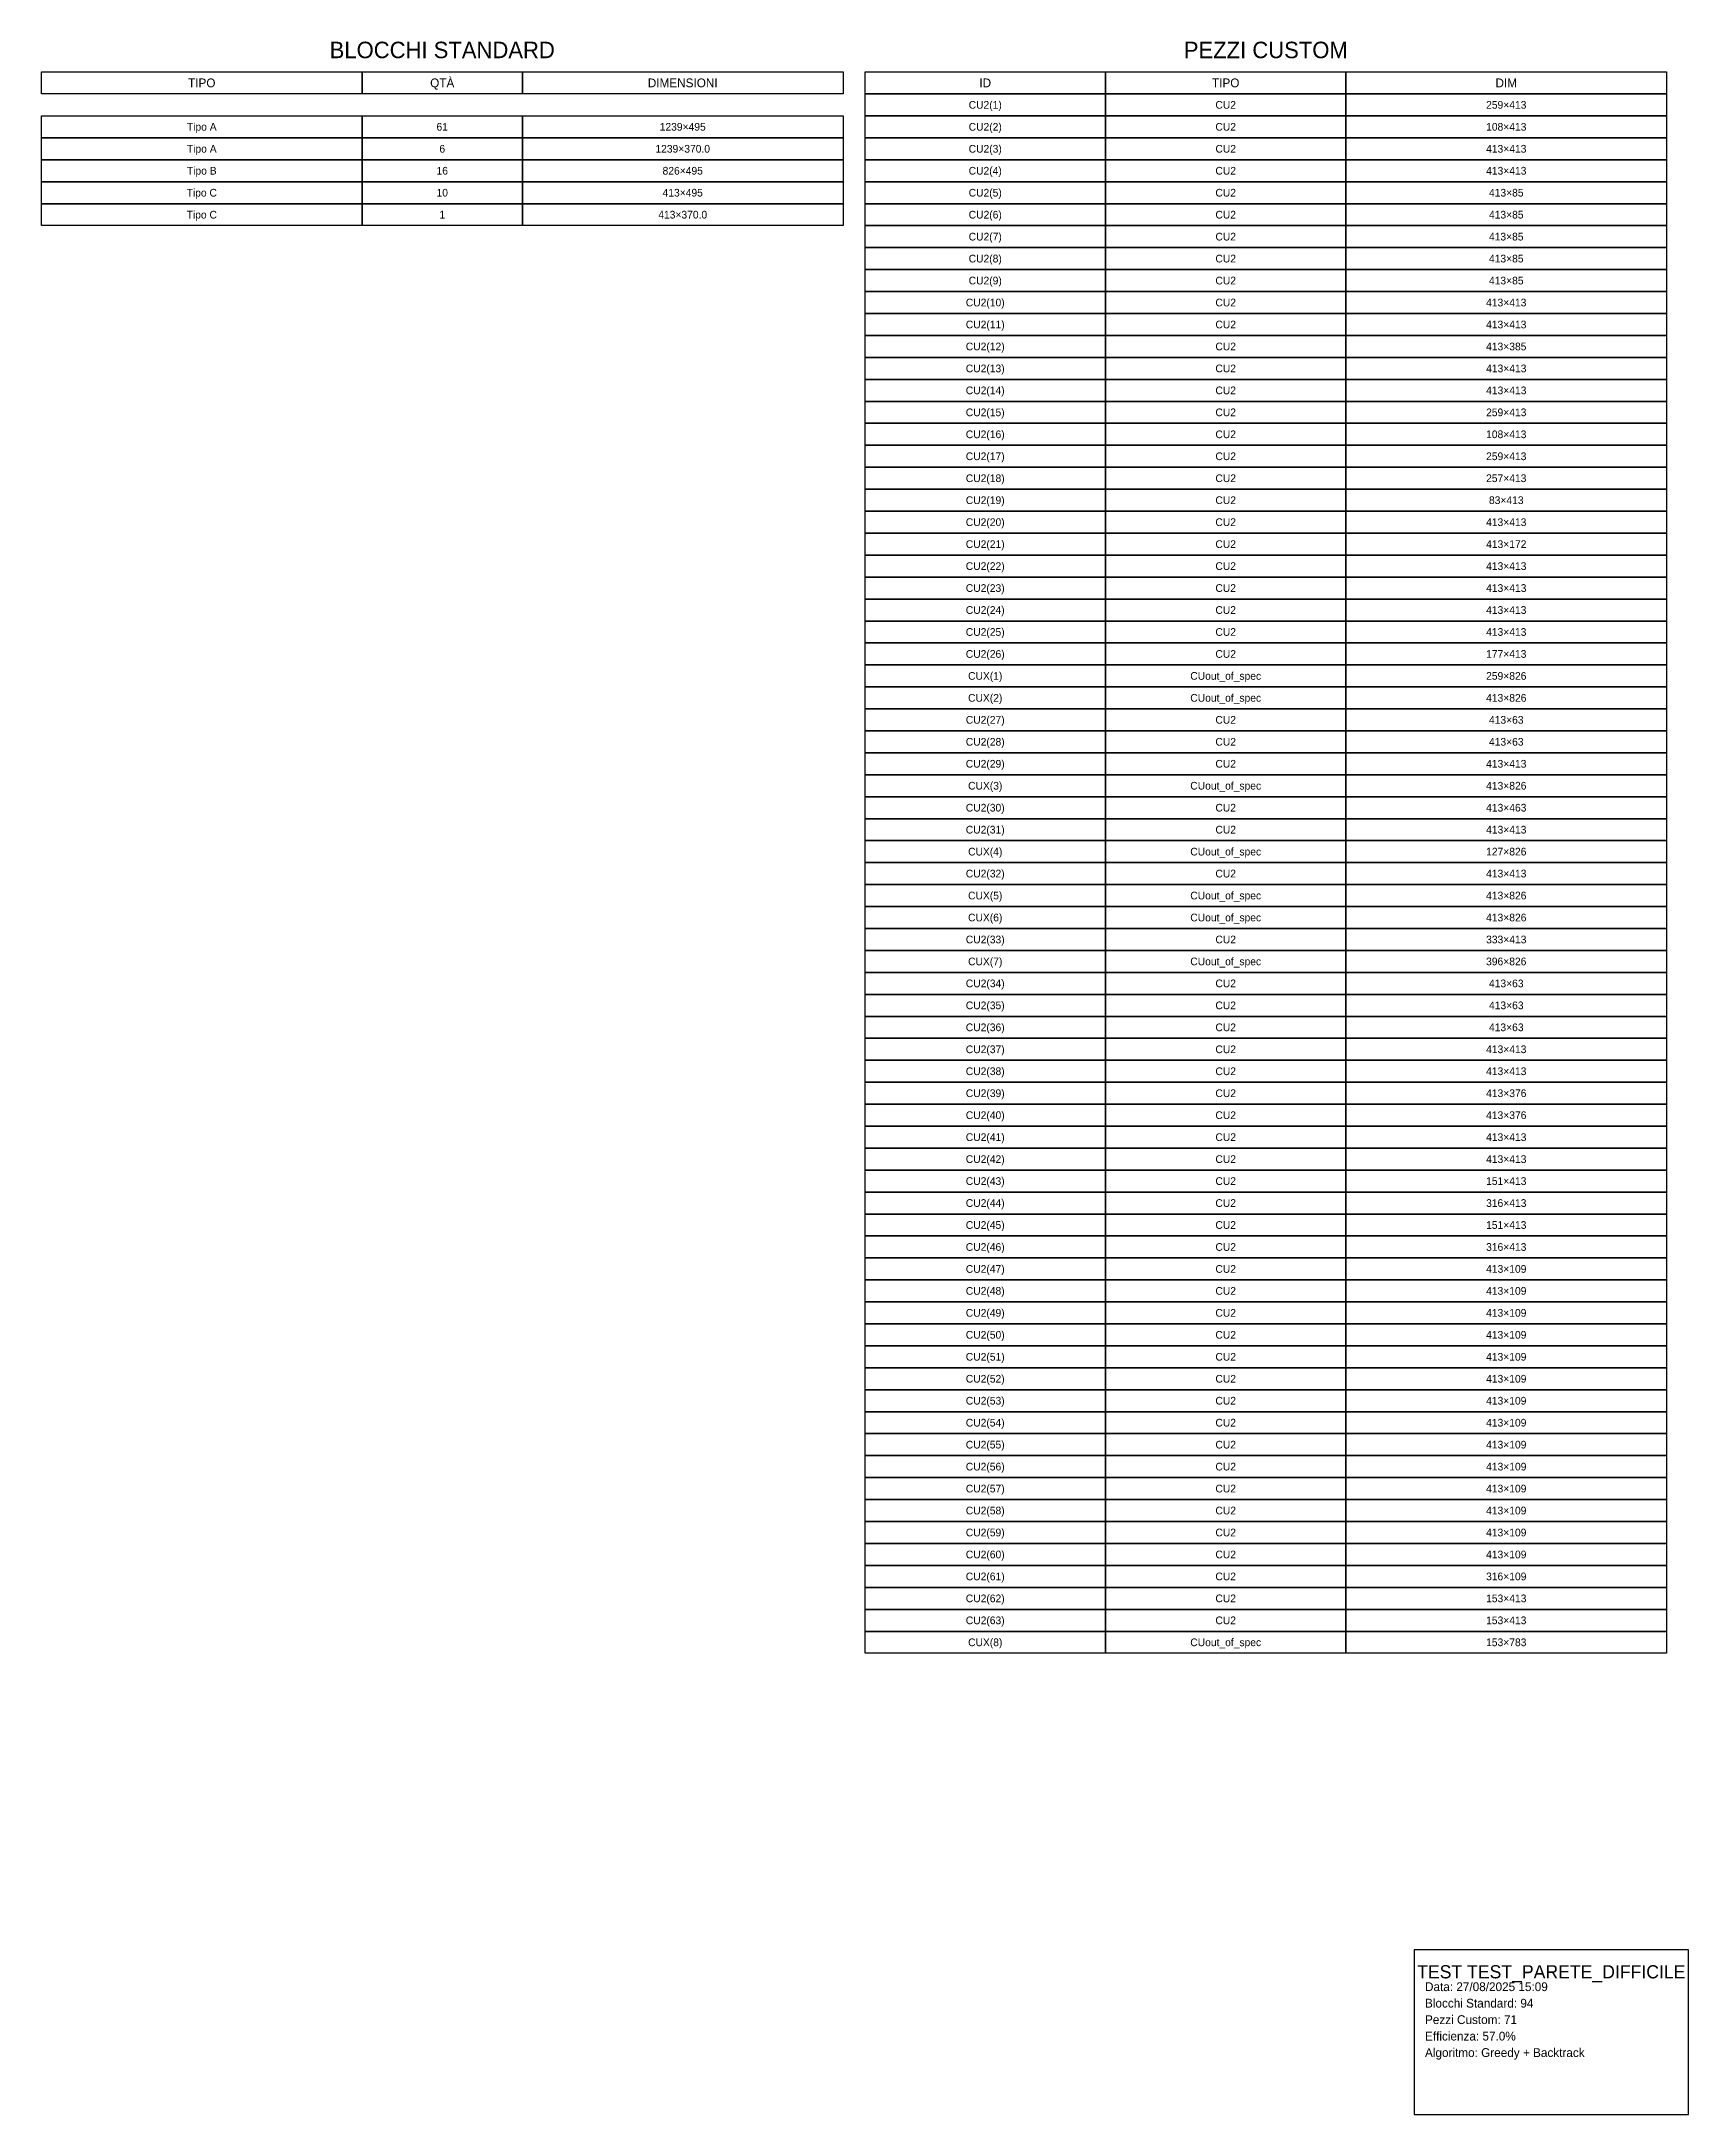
# Model space of a CAD drawing. Header units: metres. Extents: x 0 to 28345, y -34060 to 5454.
# Drawn here: x 0 to 15000, y -20100 to -1223 of the extents above; entities that cross this region are included whole.
import ezdxf
from ezdxf.enums import TextEntityAlignment as Align

# ---------------------------------------------------------------- set-up
doc = ezdxf.new("R2010")
doc.units = ezdxf.units.M
doc.layers.add('CARTIGLIO', color=7, linetype='Continuous')
doc.layers.add('TESTI', color=7, linetype='Continuous')

msp = doc.modelspace()

# ---------------------------------------------------------------- texts
at = {"layer": 'TESTI'}
for s, height, p in [('BLOCCHI STANDARD', 150, (3650, -1300)), ('PEZZI CUSTOM', 150, (11150, -1300)), ('TIPO', 80, (1460, -1600)), ('QTÀ', 80, (3650, -1600)), ('DIMENSIONI', 80, (5840, -1600)), ('ID', 80, (8595, -1600)), ('TIPO', 80, (10785, -1600)), ('DIM', 80, (13340, -1600)), ('CU2(1)', 70, (8595, -1800)), ('CU2', 70, (10785, -1800)), ('259×413', 70, (13340, -1800)), ('Tipo A', 70, (1460, -2000)), ('61', 70, (3650, -2000)), ('1239×495', 70, (5840, -2000)), ('CU2(2)', 70, (8595, -2000)), ('CU2', 70, (10785, -2000)), ('108×413', 70, (13340, -2000)), ('Tipo A', 70, (1460, -2200)), ('6', 70, (3650, -2200)), ('1239×370.0', 70, (5840, -2200)), ('CU2(3)', 70, (8595, -2200)), ('CU2', 70, (10785, -2200)), ('413×413', 70, (13340, -2200)), ('Tipo B', 70, (1460, -2400)), ('16', 70, (3650, -2400)), ('826×495', 70, (5840, -2400)), ('CU2(4)', 70, (8595, -2400)), ('CU2', 70, (10785, -2400)), ('413×413', 70, (13340, -2400)), ('Tipo C', 70, (1460, -2600)), ('10', 70, (3650, -2600)), ('413×495', 70, (5840, -2600)), ('CU2(5)', 70, (8595, -2600)), ('CU2', 70, (10785, -2600)), ('413×85', 70, (13340, -2600)), ('Tipo C', 70, (1460, -2800)), ('1', 70, (3650, -2800)), ('413×370.0', 70, (5840, -2800)), ('CU2(6)', 70, (8595, -2800)), ('CU2', 70, (10785, -2800)), ('413×85', 70, (13340, -2800)), ('CU2(7)', 70, (8595, -3000)), ('CU2', 70, (10785, -3000)), ('413×85', 70, (13340, -3000)), ('CU2(8)', 70, (8595, -3200)), ('CU2', 70, (10785, -3200)), ('413×85', 70, (13340, -3200)), ('CU2(9)', 70, (8595, -3400)), ('CU2', 70, (10785, -3400)), ('413×85', 70, (13340, -3400)), ('CU2(10)', 70, (8595, -3600)), ('CU2', 70, (10785, -3600)), ('413×413', 70, (13340, -3600)), ('CU2(11)', 70, (8595, -3800)), ('CU2', 70, (10785, -3800)), ('413×413', 70, (13340, -3800)), ('CU2(12)', 70, (8595, -4000)), ('CU2', 70, (10785, -4000)), ('413×385', 70, (13340, -4000)), ('CU2(13)', 70, (8595, -4200)), ('CU2', 70, (10785, -4200)), ('413×413', 70, (13340, -4200)), ('CU2(14)', 70, (8595, -4400)), ('CU2', 70, (10785, -4400)), ('413×413', 70, (13340, -4400)), ('CU2(15)', 70, (8595, -4600)), ('CU2', 70, (10785, -4600)), ('259×413', 70, (13340, -4600)), ('CU2(16)', 70, (8595, -4800)), ('CU2', 70, (10785, -4800)), ('108×413', 70, (13340, -4800)), ('CU2(17)', 70, (8595, -5000)), ('CU2', 70, (10785, -5000)), ('259×413', 70, (13340, -5000)), ('CU2(18)', 70, (8595, -5200)), ('CU2', 70, (10785, -5200)), ('257×413', 70, (13340, -5200)), ('CU2(19)', 70, (8595, -5400)), ('CU2', 70, (10785, -5400)), ('83×413', 70, (13340, -5400)), ('CU2(20)', 70, (8595, -5600)), ('CU2', 70, (10785, -5600)), ('413×413', 70, (13340, -5600)), ('CU2(21)', 70, (8595, -5800)), ('CU2', 70, (10785, -5800)), ('413×172', 70, (13340, -5800)), ('CU2(22)', 70, (8595, -6000)), ('CU2', 70, (10785, -6000)), ('413×413', 70, (13340, -6000)), ('CU2(23)', 70, (8595, -6200)), ('CU2', 70, (10785, -6200)), ('413×413', 70, (13340, -6200)), ('CU2(24)', 70, (8595, -6400)), ('CU2', 70, (10785, -6400)), ('413×413', 70, (13340, -6400)), ('CU2(25)', 70, (8595, -6600)), ('CU2', 70, (10785, -6600)), ('413×413', 70, (13340, -6600)), ('CU2(26)', 70, (8595, -6800)), ('CU2', 70, (10785, -6800)), ('177×413', 70, (13340, -6800)), ('CUX(1)', 70, (8595, -7000)), ('CUout_of_spec', 70, (10785, -7000)), ('259×826', 70, (13340, -7000)), ('CUX(2)', 70, (8595, -7200)), ('CUout_of_spec', 70, (10785, -7200)), ('413×826', 70, (13340, -7200)), ('CU2(27)', 70, (8595, -7400)), ('CU2', 70, (10785, -7400)), ('413×63', 70, (13340, -7400)), ('CU2(28)', 70, (8595, -7600)), ('CU2', 70, (10785, -7600)), ('413×63', 70, (13340, -7600)), ('CU2(29)', 70, (8595, -7800)), ('CU2', 70, (10785, -7800)), ('413×413', 70, (13340, -7800)), ('CUX(3)', 70, (8595, -8000)), ('CUout_of_spec', 70, (10785, -8000)), ('413×826', 70, (13340, -8000)), ('CU2(30)', 70, (8595, -8200)), ('CU2', 70, (10785, -8200)), ('413×463', 70, (13340, -8200)), ('CU2(31)', 70, (8595, -8400)), ('CU2', 70, (10785, -8400)), ('413×413', 70, (13340, -8400)), ('CUX(4)', 70, (8595, -8600)), ('CUout_of_spec', 70, (10785, -8600)), ('127×826', 70, (13340, -8600)), ('CU2(32)', 70, (8595, -8800)), ('CU2', 70, (10785, -8800)), ('413×413', 70, (13340, -8800)), ('CUX(5)', 70, (8595, -9000)), ('CUout_of_spec', 70, (10785, -9000)), ('413×826', 70, (13340, -9000)), ('CUX(6)', 70, (8595, -9200)), ('CUout_of_spec', 70, (10785, -9200)), ('413×826', 70, (13340, -9200)), ('CU2(33)', 70, (8595, -9400)), ('CU2', 70, (10785, -9400)), ('333×413', 70, (13340, -9400)), ('CUX(7)', 70, (8595, -9600)), ('CUout_of_spec', 70, (10785, -9600)), ('396×826', 70, (13340, -9600)), ('CU2(34)', 70, (8595, -9800)), ('CU2', 70, (10785, -9800)), ('413×63', 70, (13340, -9800)), ('CU2(35)', 70, (8595, -10000)), ('CU2', 70, (10785, -10000)), ('413×63', 70, (13340, -10000)), ('CU2(36)', 70, (8595, -10200)), ('CU2', 70, (10785, -10200)), ('413×63', 70, (13340, -10200)), ('CU2(37)', 70, (8595, -10400)), ('CU2', 70, (10785, -10400)), ('413×413', 70, (13340, -10400)), ('CU2(38)', 70, (8595, -10600)), ('CU2', 70, (10785, -10600)), ('413×413', 70, (13340, -10600)), ('CU2(39)', 70, (8595, -10800)), ('CU2', 70, (10785, -10800)), ('413×376', 70, (13340, -10800)), ('CU2(40)', 70, (8595, -11000)), ('CU2', 70, (10785, -11000)), ('413×376', 70, (13340, -11000)), ('CU2(41)', 70, (8595, -11200)), ('CU2', 70, (10785, -11200)), ('413×413', 70, (13340, -11200)), ('CU2(42)', 70, (8595, -11400)), ('CU2', 70, (10785, -11400)), ('413×413', 70, (13340, -11400)), ('CU2(43)', 70, (8595, -11600)), ('CU2', 70, (10785, -11600)), ('151×413', 70, (13340, -11600)), ('CU2(44)', 70, (8595, -11800)), ('CU2', 70, (10785, -11800)), ('316×413', 70, (13340, -11800)), ('CU2(45)', 70, (8595, -12000)), ('CU2', 70, (10785, -12000)), ('151×413', 70, (13340, -12000)), ('CU2(46)', 70, (8595, -12200)), ('CU2', 70, (10785, -12200)), ('316×413', 70, (13340, -12200)), ('CU2(47)', 70, (8595, -12400)), ('CU2', 70, (10785, -12400)), ('413×109', 70, (13340, -12400)), ('CU2(48)', 70, (8595, -12600)), ('CU2', 70, (10785, -12600)), ('413×109', 70, (13340, -12600)), ('CU2(49)', 70, (8595, -12800)), ('CU2', 70, (10785, -12800)), ('413×109', 70, (13340, -12800)), ('CU2(50)', 70, (8595, -13000)), ('CU2', 70, (10785, -13000)), ('413×109', 70, (13340, -13000)), ('CU2(51)', 70, (8595, -13200)), ('CU2', 70, (10785, -13200)), ('413×109', 70, (13340, -13200)), ('CU2(52)', 70, (8595, -13400)), ('CU2', 70, (10785, -13400)), ('413×109', 70, (13340, -13400)), ('CU2(53)', 70, (8595, -13600)), ('CU2', 70, (10785, -13600)), ('413×109', 70, (13340, -13600)), ('CU2(54)', 70, (8595, -13800)), ('CU2', 70, (10785, -13800)), ('413×109', 70, (13340, -13800)), ('CU2(55)', 70, (8595, -14000)), ('CU2', 70, (10785, -14000)), ('413×109', 70, (13340, -14000)), ('CU2(56)', 70, (8595, -14200)), ('CU2', 70, (10785, -14200)), ('413×109', 70, (13340, -14200)), ('CU2(57)', 70, (8595, -14400)), ('CU2', 70, (10785, -14400)), ('413×109', 70, (13340, -14400)), ('CU2(58)', 70, (8595, -14600)), ('CU2', 70, (10785, -14600)), ('413×109', 70, (13340, -14600)), ('CU2(59)', 70, (8595, -14800)), ('CU2', 70, (10785, -14800)), ('413×109', 70, (13340, -14800)), ('CU2(60)', 70, (8595, -15000)), ('CU2', 70, (10785, -15000)), ('413×109', 70, (13340, -15000)), ('CU2(61)', 70, (8595, -15200)), ('CU2', 70, (10785, -15200)), ('316×109', 70, (13340, -15200)), ('CU2(62)', 70, (8595, -15400)), ('CU2', 70, (10785, -15400)), ('153×413', 70, (13340, -15400)), ('CU2(63)', 70, (8595, -15600)), ('CU2', 70, (10785, -15600)), ('153×413', 70, (13340, -15600)), ('CUX(8)', 70, (8595, -15800)), ('CUout_of_spec', 70, (10785, -15800)), ('153×783', 70, (13340, -15800)), ('TEST TEST_PARETE_DIFFICILE', 120, (13750, -18800))]:
    msp.add_text(s, height=height, dxfattribs=at).set_placement(p, align=Align.MIDDLE_CENTER)
for s, p in [('Data: 27/08/2025 15:09', (12600, -19000)), ('Blocchi Standard: 94', (12600, -19150)), ('Pezzi Custom: 71', (12600, -19300)), ('Efficienza: 57.0%', (12600, -19450)), ('Algoritmo: Greedy + Backtrack', (12600, -19600))]:
    msp.add_text(s, height=80, dxfattribs=at).set_placement(p, align=Align.BOTTOM_LEFT)

# ---------------------------------------------------------------- linework, layer by layer
at = {"layer": 'CARTIGLIO'}
for points in [[(0, -1500), (2920, -1500), (2920, -1700), (0, -1700), (0, -1500)], [(2920, -1500), (4380, -1500), (4380, -1700), (2920, -1700), (2920, -1500)], [(4380, -1500), (7300, -1500), (7300, -1700), (4380, -1700), (4380, -1500)], [(7500, -1500), (9690, -1500), (9690, -1700), (7500, -1700), (7500, -1500)], [(9690, -1500), (11880, -1500), (11880, -1700), (9690, -1700), (9690, -1500)], [(11880, -1500), (14800, -1500), (14800, -1700), (11880, -1700), (11880, -1500)], [(7500, -1700), (9690, -1700), (9690, -1900), (7500, -1900), (7500, -1700)], [(9690, -1700), (11880, -1700), (11880, -1900), (9690, -1900), (9690, -1700)], [(11880, -1700), (14800, -1700), (14800, -1900), (11880, -1900), (11880, -1700)], [(0, -1900), (2920, -1900), (2920, -2100), (0, -2100), (0, -1900)], [(2920, -1900), (4380, -1900), (4380, -2100), (2920, -2100), (2920, -1900)], [(4380, -1900), (7300, -1900), (7300, -2100), (4380, -2100), (4380, -1900)], [(7500, -1900), (9690, -1900), (9690, -2100), (7500, -2100), (7500, -1900)], [(9690, -1900), (11880, -1900), (11880, -2100), (9690, -2100), (9690, -1900)], [(11880, -1900), (14800, -1900), (14800, -2100), (11880, -2100), (11880, -1900)], [(0, -2100), (2920, -2100), (2920, -2300), (0, -2300), (0, -2100)], [(2920, -2100), (4380, -2100), (4380, -2300), (2920, -2300), (2920, -2100)], [(4380, -2100), (7300, -2100), (7300, -2300), (4380, -2300), (4380, -2100)], [(7500, -2100), (9690, -2100), (9690, -2300), (7500, -2300), (7500, -2100)], [(9690, -2100), (11880, -2100), (11880, -2300), (9690, -2300), (9690, -2100)], [(11880, -2100), (14800, -2100), (14800, -2300), (11880, -2300), (11880, -2100)], [(0, -2300), (2920, -2300), (2920, -2500), (0, -2500), (0, -2300)], [(2920, -2300), (4380, -2300), (4380, -2500), (2920, -2500), (2920, -2300)], [(4380, -2300), (7300, -2300), (7300, -2500), (4380, -2500), (4380, -2300)], [(7500, -2300), (9690, -2300), (9690, -2500), (7500, -2500), (7500, -2300)], [(9690, -2300), (11880, -2300), (11880, -2500), (9690, -2500), (9690, -2300)], [(11880, -2300), (14800, -2300), (14800, -2500), (11880, -2500), (11880, -2300)], [(0, -2500), (2920, -2500), (2920, -2700), (0, -2700), (0, -2500)], [(2920, -2500), (4380, -2500), (4380, -2700), (2920, -2700), (2920, -2500)], [(4380, -2500), (7300, -2500), (7300, -2700), (4380, -2700), (4380, -2500)], [(7500, -2500), (9690, -2500), (9690, -2700), (7500, -2700), (7500, -2500)], [(9690, -2500), (11880, -2500), (11880, -2700), (9690, -2700), (9690, -2500)], [(11880, -2500), (14800, -2500), (14800, -2700), (11880, -2700), (11880, -2500)], [(0, -2700), (2920, -2700), (2920, -2900), (0, -2900), (0, -2700)], [(2920, -2700), (4380, -2700), (4380, -2900), (2920, -2900), (2920, -2700)], [(4380, -2700), (7300, -2700), (7300, -2900), (4380, -2900), (4380, -2700)], [(7500, -2700), (9690, -2700), (9690, -2900), (7500, -2900), (7500, -2700)], [(9690, -2700), (11880, -2700), (11880, -2900), (9690, -2900), (9690, -2700)], [(11880, -2700), (14800, -2700), (14800, -2900), (11880, -2900), (11880, -2700)], [(7500, -2900), (9690, -2900), (9690, -3100), (7500, -3100), (7500, -2900)], [(9690, -2900), (11880, -2900), (11880, -3100), (9690, -3100), (9690, -2900)], [(11880, -2900), (14800, -2900), (14800, -3100), (11880, -3100), (11880, -2900)], [(7500, -3100), (9690, -3100), (9690, -3300), (7500, -3300), (7500, -3100)], [(9690, -3100), (11880, -3100), (11880, -3300), (9690, -3300), (9690, -3100)], [(11880, -3100), (14800, -3100), (14800, -3300), (11880, -3300), (11880, -3100)], [(7500, -3300), (9690, -3300), (9690, -3500), (7500, -3500), (7500, -3300)], [(9690, -3300), (11880, -3300), (11880, -3500), (9690, -3500), (9690, -3300)], [(11880, -3300), (14800, -3300), (14800, -3500), (11880, -3500), (11880, -3300)], [(7500, -3500), (9690, -3500), (9690, -3700), (7500, -3700), (7500, -3500)], [(9690, -3500), (11880, -3500), (11880, -3700), (9690, -3700), (9690, -3500)], [(11880, -3500), (14800, -3500), (14800, -3700), (11880, -3700), (11880, -3500)], [(7500, -3700), (9690, -3700), (9690, -3900), (7500, -3900), (7500, -3700)], [(9690, -3700), (11880, -3700), (11880, -3900), (9690, -3900), (9690, -3700)], [(11880, -3700), (14800, -3700), (14800, -3900), (11880, -3900), (11880, -3700)], [(7500, -3900), (9690, -3900), (9690, -4100), (7500, -4100), (7500, -3900)], [(9690, -3900), (11880, -3900), (11880, -4100), (9690, -4100), (9690, -3900)], [(11880, -3900), (14800, -3900), (14800, -4100), (11880, -4100), (11880, -3900)], [(7500, -4100), (9690, -4100), (9690, -4300), (7500, -4300), (7500, -4100)], [(9690, -4100), (11880, -4100), (11880, -4300), (9690, -4300), (9690, -4100)], [(11880, -4100), (14800, -4100), (14800, -4300), (11880, -4300), (11880, -4100)], [(7500, -4300), (9690, -4300), (9690, -4500), (7500, -4500), (7500, -4300)], [(9690, -4300), (11880, -4300), (11880, -4500), (9690, -4500), (9690, -4300)], [(11880, -4300), (14800, -4300), (14800, -4500), (11880, -4500), (11880, -4300)], [(7500, -4500), (9690, -4500), (9690, -4700), (7500, -4700), (7500, -4500)], [(9690, -4500), (11880, -4500), (11880, -4700), (9690, -4700), (9690, -4500)], [(11880, -4500), (14800, -4500), (14800, -4700), (11880, -4700), (11880, -4500)], [(7500, -4700), (9690, -4700), (9690, -4900), (7500, -4900), (7500, -4700)], [(9690, -4700), (11880, -4700), (11880, -4900), (9690, -4900), (9690, -4700)], [(11880, -4700), (14800, -4700), (14800, -4900), (11880, -4900), (11880, -4700)], [(7500, -4900), (9690, -4900), (9690, -5100), (7500, -5100), (7500, -4900)], [(9690, -4900), (11880, -4900), (11880, -5100), (9690, -5100), (9690, -4900)], [(11880, -4900), (14800, -4900), (14800, -5100), (11880, -5100), (11880, -4900)], [(7500, -5100), (9690, -5100), (9690, -5300), (7500, -5300), (7500, -5100)], [(9690, -5100), (11880, -5100), (11880, -5300), (9690, -5300), (9690, -5100)], [(11880, -5100), (14800, -5100), (14800, -5300), (11880, -5300), (11880, -5100)], [(7500, -5300), (9690, -5300), (9690, -5500), (7500, -5500), (7500, -5300)], [(9690, -5300), (11880, -5300), (11880, -5500), (9690, -5500), (9690, -5300)], [(11880, -5300), (14800, -5300), (14800, -5500), (11880, -5500), (11880, -5300)], [(7500, -5500), (9690, -5500), (9690, -5700), (7500, -5700), (7500, -5500)], [(9690, -5500), (11880, -5500), (11880, -5700), (9690, -5700), (9690, -5500)], [(11880, -5500), (14800, -5500), (14800, -5700), (11880, -5700), (11880, -5500)], [(7500, -5700), (9690, -5700), (9690, -5900), (7500, -5900), (7500, -5700)], [(9690, -5700), (11880, -5700), (11880, -5900), (9690, -5900), (9690, -5700)], [(11880, -5700), (14800, -5700), (14800, -5900), (11880, -5900), (11880, -5700)], [(7500, -5900), (9690, -5900), (9690, -6100), (7500, -6100), (7500, -5900)], [(9690, -5900), (11880, -5900), (11880, -6100), (9690, -6100), (9690, -5900)], [(11880, -5900), (14800, -5900), (14800, -6100), (11880, -6100), (11880, -5900)], [(7500, -6100), (9690, -6100), (9690, -6300), (7500, -6300), (7500, -6100)], [(9690, -6100), (11880, -6100), (11880, -6300), (9690, -6300), (9690, -6100)], [(11880, -6100), (14800, -6100), (14800, -6300), (11880, -6300), (11880, -6100)], [(7500, -6300), (9690, -6300), (9690, -6500), (7500, -6500), (7500, -6300)], [(9690, -6300), (11880, -6300), (11880, -6500), (9690, -6500), (9690, -6300)], [(11880, -6300), (14800, -6300), (14800, -6500), (11880, -6500), (11880, -6300)], [(7500, -6500), (9690, -6500), (9690, -6700), (7500, -6700), (7500, -6500)], [(9690, -6500), (11880, -6500), (11880, -6700), (9690, -6700), (9690, -6500)], [(11880, -6500), (14800, -6500), (14800, -6700), (11880, -6700), (11880, -6500)], [(7500, -6700), (9690, -6700), (9690, -6900), (7500, -6900), (7500, -6700)], [(9690, -6700), (11880, -6700), (11880, -6900), (9690, -6900), (9690, -6700)], [(11880, -6700), (14800, -6700), (14800, -6900), (11880, -6900), (11880, -6700)], [(7500, -6900), (9690, -6900), (9690, -7100), (7500, -7100), (7500, -6900)], [(9690, -6900), (11880, -6900), (11880, -7100), (9690, -7100), (9690, -6900)], [(11880, -6900), (14800, -6900), (14800, -7100), (11880, -7100), (11880, -6900)], [(7500, -7100), (9690, -7100), (9690, -7300), (7500, -7300), (7500, -7100)], [(9690, -7100), (11880, -7100), (11880, -7300), (9690, -7300), (9690, -7100)], [(11880, -7100), (14800, -7100), (14800, -7300), (11880, -7300), (11880, -7100)], [(7500, -7300), (9690, -7300), (9690, -7500), (7500, -7500), (7500, -7300)], [(9690, -7300), (11880, -7300), (11880, -7500), (9690, -7500), (9690, -7300)], [(11880, -7300), (14800, -7300), (14800, -7500), (11880, -7500), (11880, -7300)], [(7500, -7500), (9690, -7500), (9690, -7700), (7500, -7700), (7500, -7500)], [(9690, -7500), (11880, -7500), (11880, -7700), (9690, -7700), (9690, -7500)], [(11880, -7500), (14800, -7500), (14800, -7700), (11880, -7700), (11880, -7500)], [(7500, -7700), (9690, -7700), (9690, -7900), (7500, -7900), (7500, -7700)], [(9690, -7700), (11880, -7700), (11880, -7900), (9690, -7900), (9690, -7700)], [(11880, -7700), (14800, -7700), (14800, -7900), (11880, -7900), (11880, -7700)], [(7500, -7900), (9690, -7900), (9690, -8100), (7500, -8100), (7500, -7900)], [(9690, -7900), (11880, -7900), (11880, -8100), (9690, -8100), (9690, -7900)], [(11880, -7900), (14800, -7900), (14800, -8100), (11880, -8100), (11880, -7900)], [(7500, -8100), (9690, -8100), (9690, -8300), (7500, -8300), (7500, -8100)], [(9690, -8100), (11880, -8100), (11880, -8300), (9690, -8300), (9690, -8100)], [(11880, -8100), (14800, -8100), (14800, -8300), (11880, -8300), (11880, -8100)], [(7500, -8300), (9690, -8300), (9690, -8500), (7500, -8500), (7500, -8300)], [(9690, -8300), (11880, -8300), (11880, -8500), (9690, -8500), (9690, -8300)], [(11880, -8300), (14800, -8300), (14800, -8500), (11880, -8500), (11880, -8300)], [(7500, -8500), (9690, -8500), (9690, -8700), (7500, -8700), (7500, -8500)], [(9690, -8500), (11880, -8500), (11880, -8700), (9690, -8700), (9690, -8500)], [(11880, -8500), (14800, -8500), (14800, -8700), (11880, -8700), (11880, -8500)], [(7500, -8700), (9690, -8700), (9690, -8900), (7500, -8900), (7500, -8700)], [(9690, -8700), (11880, -8700), (11880, -8900), (9690, -8900), (9690, -8700)], [(11880, -8700), (14800, -8700), (14800, -8900), (11880, -8900), (11880, -8700)], [(7500, -8900), (9690, -8900), (9690, -9100), (7500, -9100), (7500, -8900)], [(9690, -8900), (11880, -8900), (11880, -9100), (9690, -9100), (9690, -8900)], [(11880, -8900), (14800, -8900), (14800, -9100), (11880, -9100), (11880, -8900)], [(7500, -9100), (9690, -9100), (9690, -9300), (7500, -9300), (7500, -9100)], [(9690, -9100), (11880, -9100), (11880, -9300), (9690, -9300), (9690, -9100)], [(11880, -9100), (14800, -9100), (14800, -9300), (11880, -9300), (11880, -9100)], [(7500, -9300), (9690, -9300), (9690, -9500), (7500, -9500), (7500, -9300)], [(9690, -9300), (11880, -9300), (11880, -9500), (9690, -9500), (9690, -9300)], [(11880, -9300), (14800, -9300), (14800, -9500), (11880, -9500), (11880, -9300)], [(7500, -9500), (9690, -9500), (9690, -9700), (7500, -9700), (7500, -9500)], [(9690, -9500), (11880, -9500), (11880, -9700), (9690, -9700), (9690, -9500)], [(11880, -9500), (14800, -9500), (14800, -9700), (11880, -9700), (11880, -9500)], [(7500, -9700), (9690, -9700), (9690, -9900), (7500, -9900), (7500, -9700)], [(9690, -9700), (11880, -9700), (11880, -9900), (9690, -9900), (9690, -9700)], [(11880, -9700), (14800, -9700), (14800, -9900), (11880, -9900), (11880, -9700)], [(7500, -9900), (9690, -9900), (9690, -10100), (7500, -10100), (7500, -9900)], [(9690, -9900), (11880, -9900), (11880, -10100), (9690, -10100), (9690, -9900)], [(11880, -9900), (14800, -9900), (14800, -10100), (11880, -10100), (11880, -9900)], [(7500, -10100), (9690, -10100), (9690, -10300), (7500, -10300), (7500, -10100)], [(9690, -10100), (11880, -10100), (11880, -10300), (9690, -10300), (9690, -10100)], [(11880, -10100), (14800, -10100), (14800, -10300), (11880, -10300), (11880, -10100)], [(7500, -10300), (9690, -10300), (9690, -10500), (7500, -10500), (7500, -10300)], [(9690, -10300), (11880, -10300), (11880, -10500), (9690, -10500), (9690, -10300)], [(11880, -10300), (14800, -10300), (14800, -10500), (11880, -10500), (11880, -10300)], [(7500, -10500), (9690, -10500), (9690, -10700), (7500, -10700), (7500, -10500)], [(9690, -10500), (11880, -10500), (11880, -10700), (9690, -10700), (9690, -10500)], [(11880, -10500), (14800, -10500), (14800, -10700), (11880, -10700), (11880, -10500)], [(7500, -10700), (9690, -10700), (9690, -10900), (7500, -10900), (7500, -10700)], [(9690, -10700), (11880, -10700), (11880, -10900), (9690, -10900), (9690, -10700)], [(11880, -10700), (14800, -10700), (14800, -10900), (11880, -10900), (11880, -10700)], [(7500, -10900), (9690, -10900), (9690, -11100), (7500, -11100), (7500, -10900)], [(9690, -10900), (11880, -10900), (11880, -11100), (9690, -11100), (9690, -10900)], [(11880, -10900), (14800, -10900), (14800, -11100), (11880, -11100), (11880, -10900)], [(7500, -11100), (9690, -11100), (9690, -11300), (7500, -11300), (7500, -11100)], [(9690, -11100), (11880, -11100), (11880, -11300), (9690, -11300), (9690, -11100)], [(11880, -11100), (14800, -11100), (14800, -11300), (11880, -11300), (11880, -11100)], [(7500, -11300), (9690, -11300), (9690, -11500), (7500, -11500), (7500, -11300)], [(9690, -11300), (11880, -11300), (11880, -11500), (9690, -11500), (9690, -11300)], [(11880, -11300), (14800, -11300), (14800, -11500), (11880, -11500), (11880, -11300)], [(7500, -11500), (9690, -11500), (9690, -11700), (7500, -11700), (7500, -11500)], [(9690, -11500), (11880, -11500), (11880, -11700), (9690, -11700), (9690, -11500)], [(11880, -11500), (14800, -11500), (14800, -11700), (11880, -11700), (11880, -11500)], [(7500, -11700), (9690, -11700), (9690, -11900), (7500, -11900), (7500, -11700)], [(9690, -11700), (11880, -11700), (11880, -11900), (9690, -11900), (9690, -11700)], [(11880, -11700), (14800, -11700), (14800, -11900), (11880, -11900), (11880, -11700)], [(7500, -11900), (9690, -11900), (9690, -12100), (7500, -12100), (7500, -11900)], [(9690, -11900), (11880, -11900), (11880, -12100), (9690, -12100), (9690, -11900)], [(11880, -11900), (14800, -11900), (14800, -12100), (11880, -12100), (11880, -11900)], [(7500, -12100), (9690, -12100), (9690, -12300), (7500, -12300), (7500, -12100)], [(9690, -12100), (11880, -12100), (11880, -12300), (9690, -12300), (9690, -12100)], [(11880, -12100), (14800, -12100), (14800, -12300), (11880, -12300), (11880, -12100)], [(7500, -12300), (9690, -12300), (9690, -12500), (7500, -12500), (7500, -12300)], [(9690, -12300), (11880, -12300), (11880, -12500), (9690, -12500), (9690, -12300)], [(11880, -12300), (14800, -12300), (14800, -12500), (11880, -12500), (11880, -12300)], [(7500, -12500), (9690, -12500), (9690, -12700), (7500, -12700), (7500, -12500)], [(9690, -12500), (11880, -12500), (11880, -12700), (9690, -12700), (9690, -12500)], [(11880, -12500), (14800, -12500), (14800, -12700), (11880, -12700), (11880, -12500)], [(7500, -12700), (9690, -12700), (9690, -12900), (7500, -12900), (7500, -12700)], [(9690, -12700), (11880, -12700), (11880, -12900), (9690, -12900), (9690, -12700)], [(11880, -12700), (14800, -12700), (14800, -12900), (11880, -12900), (11880, -12700)], [(7500, -12900), (9690, -12900), (9690, -13100), (7500, -13100), (7500, -12900)], [(9690, -12900), (11880, -12900), (11880, -13100), (9690, -13100), (9690, -12900)], [(11880, -12900), (14800, -12900), (14800, -13100), (11880, -13100), (11880, -12900)], [(7500, -13100), (9690, -13100), (9690, -13300), (7500, -13300), (7500, -13100)], [(9690, -13100), (11880, -13100), (11880, -13300), (9690, -13300), (9690, -13100)], [(11880, -13100), (14800, -13100), (14800, -13300), (11880, -13300), (11880, -13100)], [(7500, -13300), (9690, -13300), (9690, -13500), (7500, -13500), (7500, -13300)], [(9690, -13300), (11880, -13300), (11880, -13500), (9690, -13500), (9690, -13300)], [(11880, -13300), (14800, -13300), (14800, -13500), (11880, -13500), (11880, -13300)], [(7500, -13500), (9690, -13500), (9690, -13700), (7500, -13700), (7500, -13500)], [(9690, -13500), (11880, -13500), (11880, -13700), (9690, -13700), (9690, -13500)], [(11880, -13500), (14800, -13500), (14800, -13700), (11880, -13700), (11880, -13500)], [(7500, -13700), (9690, -13700), (9690, -13900), (7500, -13900), (7500, -13700)], [(9690, -13700), (11880, -13700), (11880, -13900), (9690, -13900), (9690, -13700)], [(11880, -13700), (14800, -13700), (14800, -13900), (11880, -13900), (11880, -13700)], [(7500, -13900), (9690, -13900), (9690, -14100), (7500, -14100), (7500, -13900)], [(9690, -13900), (11880, -13900), (11880, -14100), (9690, -14100), (9690, -13900)], [(11880, -13900), (14800, -13900), (14800, -14100), (11880, -14100), (11880, -13900)], [(7500, -14100), (9690, -14100), (9690, -14300), (7500, -14300), (7500, -14100)], [(9690, -14100), (11880, -14100), (11880, -14300), (9690, -14300), (9690, -14100)], [(11880, -14100), (14800, -14100), (14800, -14300), (11880, -14300), (11880, -14100)], [(7500, -14300), (9690, -14300), (9690, -14500), (7500, -14500), (7500, -14300)], [(9690, -14300), (11880, -14300), (11880, -14500), (9690, -14500), (9690, -14300)], [(11880, -14300), (14800, -14300), (14800, -14500), (11880, -14500), (11880, -14300)], [(7500, -14500), (9690, -14500), (9690, -14700), (7500, -14700), (7500, -14500)], [(9690, -14500), (11880, -14500), (11880, -14700), (9690, -14700), (9690, -14500)], [(11880, -14500), (14800, -14500), (14800, -14700), (11880, -14700), (11880, -14500)], [(7500, -14700), (9690, -14700), (9690, -14900), (7500, -14900), (7500, -14700)], [(9690, -14700), (11880, -14700), (11880, -14900), (9690, -14900), (9690, -14700)], [(11880, -14700), (14800, -14700), (14800, -14900), (11880, -14900), (11880, -14700)], [(7500, -14900), (9690, -14900), (9690, -15100), (7500, -15100), (7500, -14900)], [(9690, -14900), (11880, -14900), (11880, -15100), (9690, -15100), (9690, -14900)], [(11880, -14900), (14800, -14900), (14800, -15100), (11880, -15100), (11880, -14900)], [(7500, -15100), (9690, -15100), (9690, -15300), (7500, -15300), (7500, -15100)], [(9690, -15100), (11880, -15100), (11880, -15300), (9690, -15300), (9690, -15100)], [(11880, -15100), (14800, -15100), (14800, -15300), (11880, -15300), (11880, -15100)], [(7500, -15300), (9690, -15300), (9690, -15500), (7500, -15500), (7500, -15300)], [(9690, -15300), (11880, -15300), (11880, -15500), (9690, -15500), (9690, -15300)], [(11880, -15300), (14800, -15300), (14800, -15500), (11880, -15500), (11880, -15300)], [(7500, -15500), (9690, -15500), (9690, -15700), (7500, -15700), (7500, -15500)], [(9690, -15500), (11880, -15500), (11880, -15700), (9690, -15700), (9690, -15500)], [(11880, -15500), (14800, -15500), (14800, -15700), (11880, -15700), (11880, -15500)], [(7500, -15700), (9690, -15700), (9690, -15900), (7500, -15900), (7500, -15700)], [(9690, -15700), (11880, -15700), (11880, -15900), (9690, -15900), (9690, -15700)], [(11880, -15700), (14800, -15700), (14800, -15900), (11880, -15900), (11880, -15700)], [(12500, -20100), (15000, -20100), (15000, -18600), (12500, -18600), (12500, -20100)]]:
    msp.add_lwpolyline(points, dxfattribs=at)

msp.set_redraw_order([(e.dxf.handle, doc.entitydb.next_handle()) for e in msp.query("TEXT MTEXT ATTDEF DIMENSION ARC_DIMENSION")])  # texts and dimensions are drawn at this point

doc.saveas('drawing.dxf')
